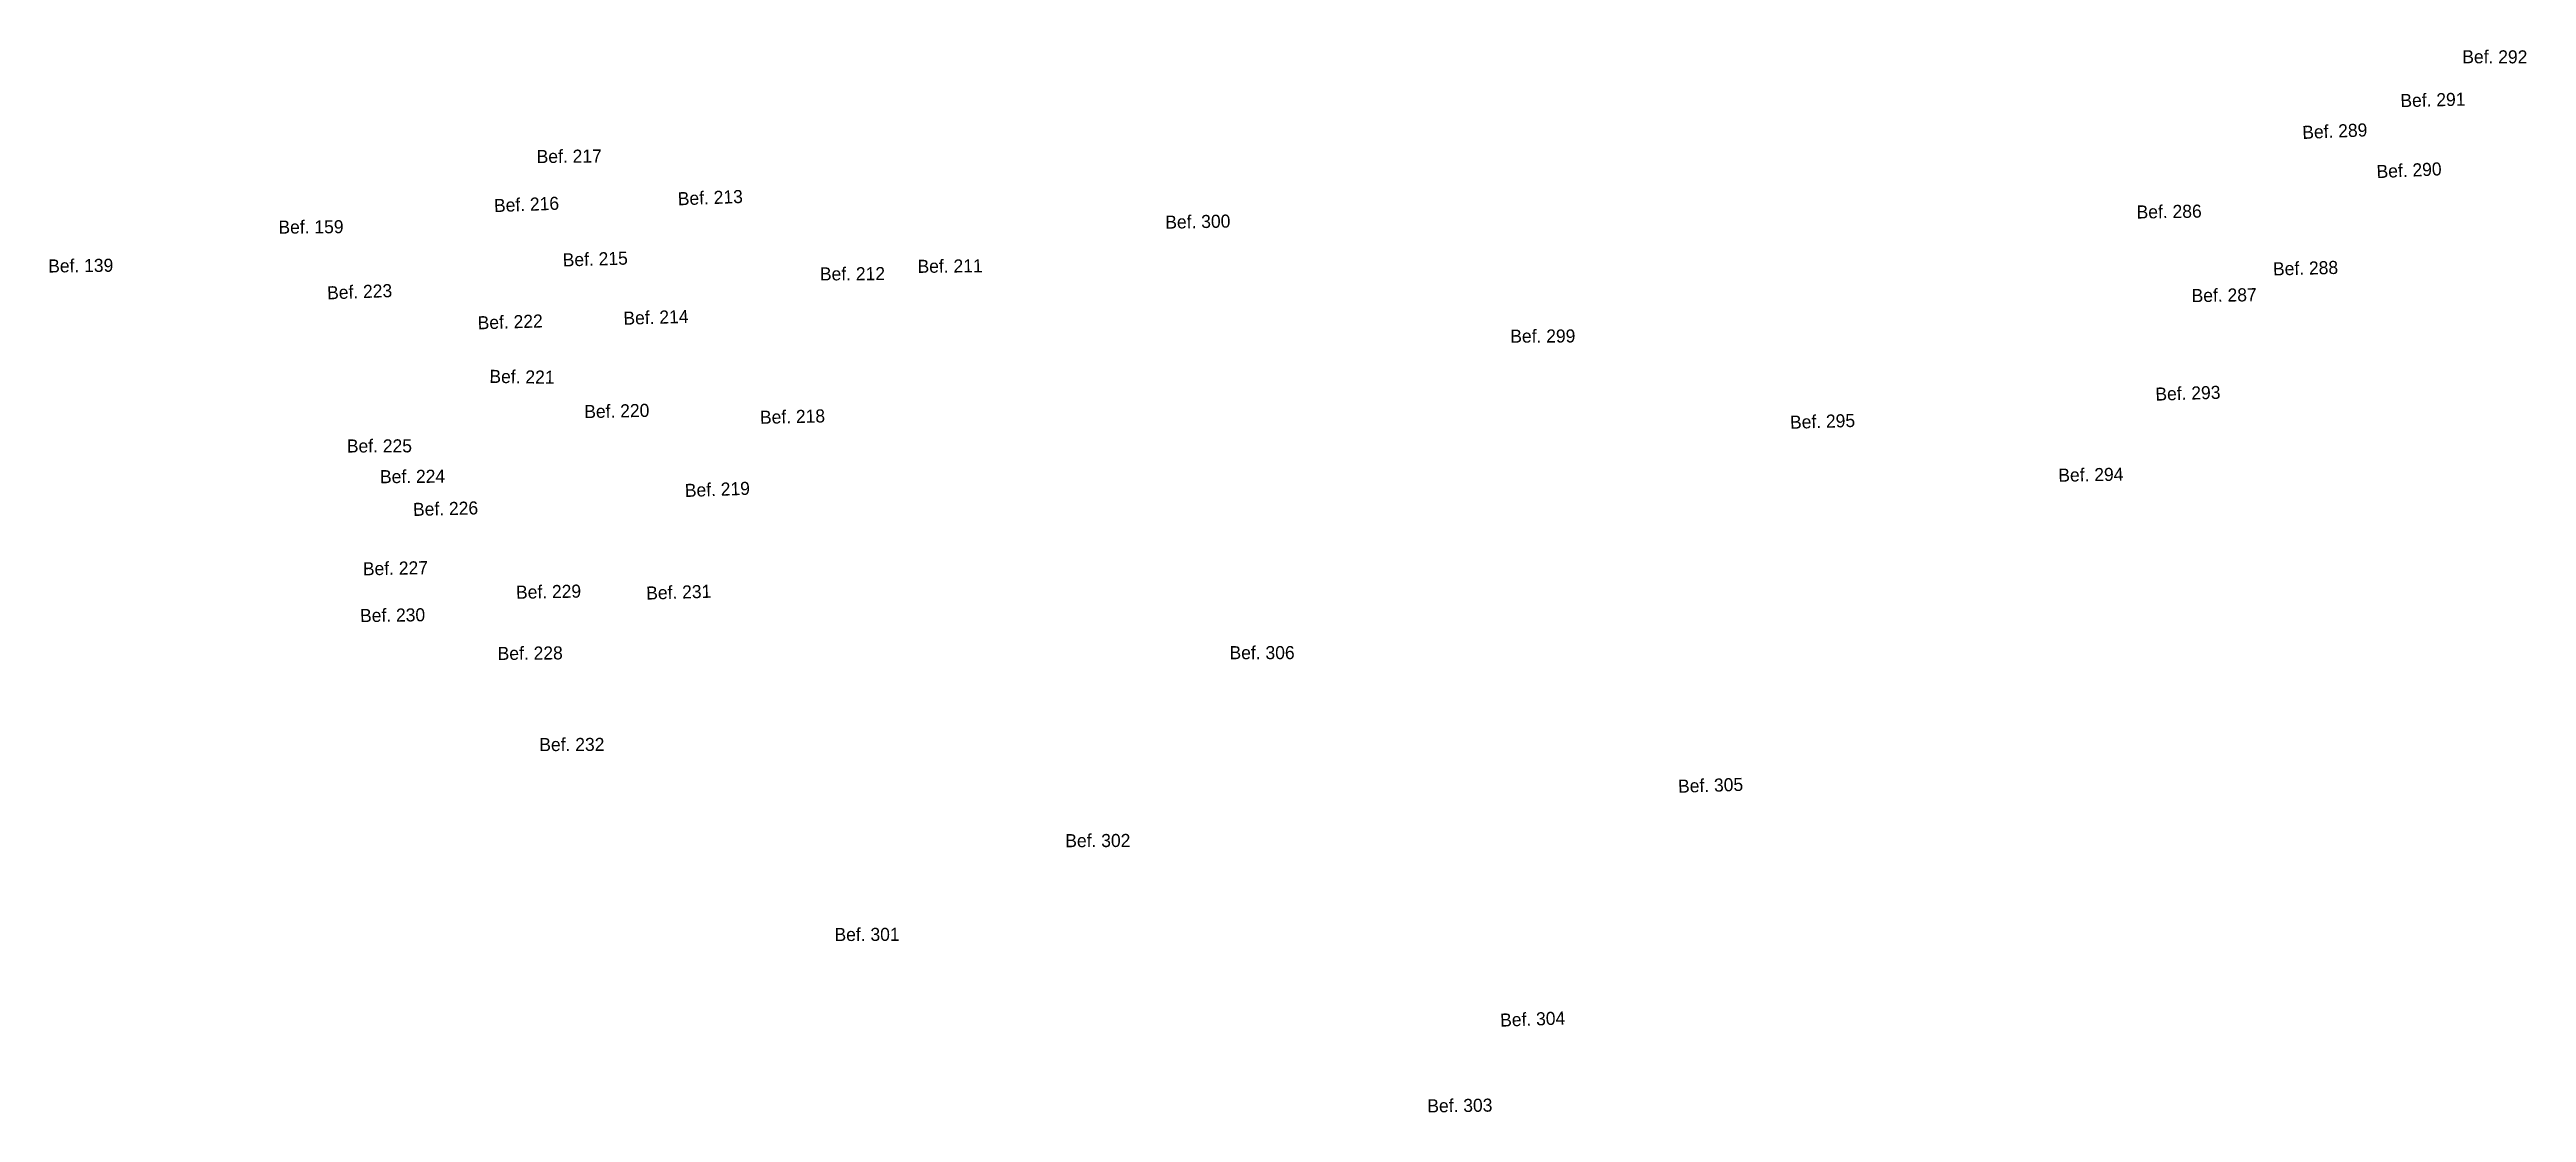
# Model space of a CAD drawing. Header units: metres. Extents: x 4462695 to 4462802, y 5794005 to 5794153.
# Drawn here: x 4462703.95 to 4462741.87, y 5794004.76 to 5794021.02 of the extents above; entities that cross this region are included whole.
import ezdxf

# ---------------------------------------------------------------- set-up
doc = ezdxf.new("R2010")
doc.units = ezdxf.units.M
doc.layers.add('Bef.Nr.', color=7, linetype='Continuous')
doc.layers.add('Befunde Pl.1', color=7, linetype='Continuous')

msp = doc.modelspace()

# ---------------------------------------------------------------- texts
at = {"layer": 'Bef.Nr.'}
for s, rotation, p in [('Bef. 292', 359.8525, (4462740.884, 5794020.813, 54.465)), ('Bef. 291', 1.3592, (4462739.939, 5794020.141, 54.465)), ('Bef. 289', 2.4022, (4462738.439, 5794019.654, 52.589)), ('Bef. 217', 0.5271, (4462711.407, 5794019.286, 54.465)), ('Bef. 290', 2.5336, (4462739.576, 5794019.055, 54.465)), ('Bef. 216', 2.1935, (4462710.757, 5794018.535, 54.465)), ('Bef. 213', 2.1386, (4462713.57, 5794018.639, 54.465)), ('Bef. 159', 0.3941, (4462707.454, 5794018.206, 54.465)), ('Bef. 300', 0.9978, (4462721.031, 5794018.282, 54.465)), ('Bef. 286', 0.8395, (4462735.9, 5794018.437, 54.465)), ('Bef. 139', 0.7382, (4462703.93, 5794017.611, 54.465)), ('Bef. 215', 1.7539, (4462711.808, 5794017.703, 54.465)), ('Bef. 212', 0.3068, (4462715.743, 5794017.49, 54.465)), ('Bef. 211', 0.5606, (4462717.238, 5794017.606, 54.465)), ('Bef. 288', 1.4292, (4462737.989, 5794017.566, 54.465)), ('Bef. 223', 2.139, (4462708.202, 5794017.2, 54.465)), ('Bef. 287', 0.8837, (4462736.742, 5794017.158, 54.465)), ('Bef. 222', 1.7057, (4462710.506, 5794016.742, 54.465)), ('Bef. 214', 1.6967, (4462712.737, 5794016.812, 54.465)), ('Bef. 299', 0.1964, (4462726.311, 5794016.538, 54.465)), ('Bef. 221', 359.1244, (4462710.682, 5794015.924, 54.465)), ('Bef. 293', 1.7023, (4462736.189, 5794015.651, 54.465)), ('Bef. 220', 1.2349, (4462712.137, 5794015.383, 54.465)), ('Bef. 218', 1.3486, (4462714.827, 5794015.296, 54.465)), ('Bef. 225', 0.1349, (4462708.501, 5794014.858, 54.465)), ('Bef. 224', 0.4634, (4462709.009, 5794014.388, 54.465)), ('Bef. 294', 0.9102, (4462734.702, 5794014.411, 54.465)), ('Bef. 219', 2.0335, (4462713.678, 5794014.177, 54.465)), ('Bef. 226', 1.4293, (4462709.516, 5794013.887, 54.465)), ('Bef. 227', 1.1479, (4462708.748, 5794012.978, 54.465)), ('Bef. 229', 1.0615, (4462711.092, 5794012.62, 54.465)), ('Bef. 231', 1.7042, (4462713.086, 5794012.607, 54.465)), ('Bef. 230', 0.7855, (4462708.704, 5794012.263, 54.465)), ('Bef. 228', 0.521, (4462710.81, 5794011.684, 54.465)), ('Bef. 306', 0.046, (4462722.013, 5794011.696, 54.465)), ('Bef. 232', 0.1984, (4462711.447, 5794010.29, 54.465)), ('Bef. 305', 1.7342, (4462728.882, 5794009.652, 54.465)), ('Bef. 302', 0.197, (4462719.499, 5794008.82, 54.465)), ('Bef. 301', 0.1973, (4462715.966, 5794007.384, 54.465)), ('Bef. 304', 1.9697, (4462726.159, 5794006.074, 54.465)), ('Bef. 303', 0.7381, (4462725.042, 5794004.762, 54.465))]:
    msp.add_text(s, height=0.2, rotation=rotation, dxfattribs=at).set_placement(p)
at = {"layer": 'Befunde Pl.1'}
msp.add_text('Bef. 295', height=0.2, rotation=1.705, dxfattribs=at).set_placement((4462730.596, 5794015.22, 54.465))

doc.saveas('drawing.dxf')
